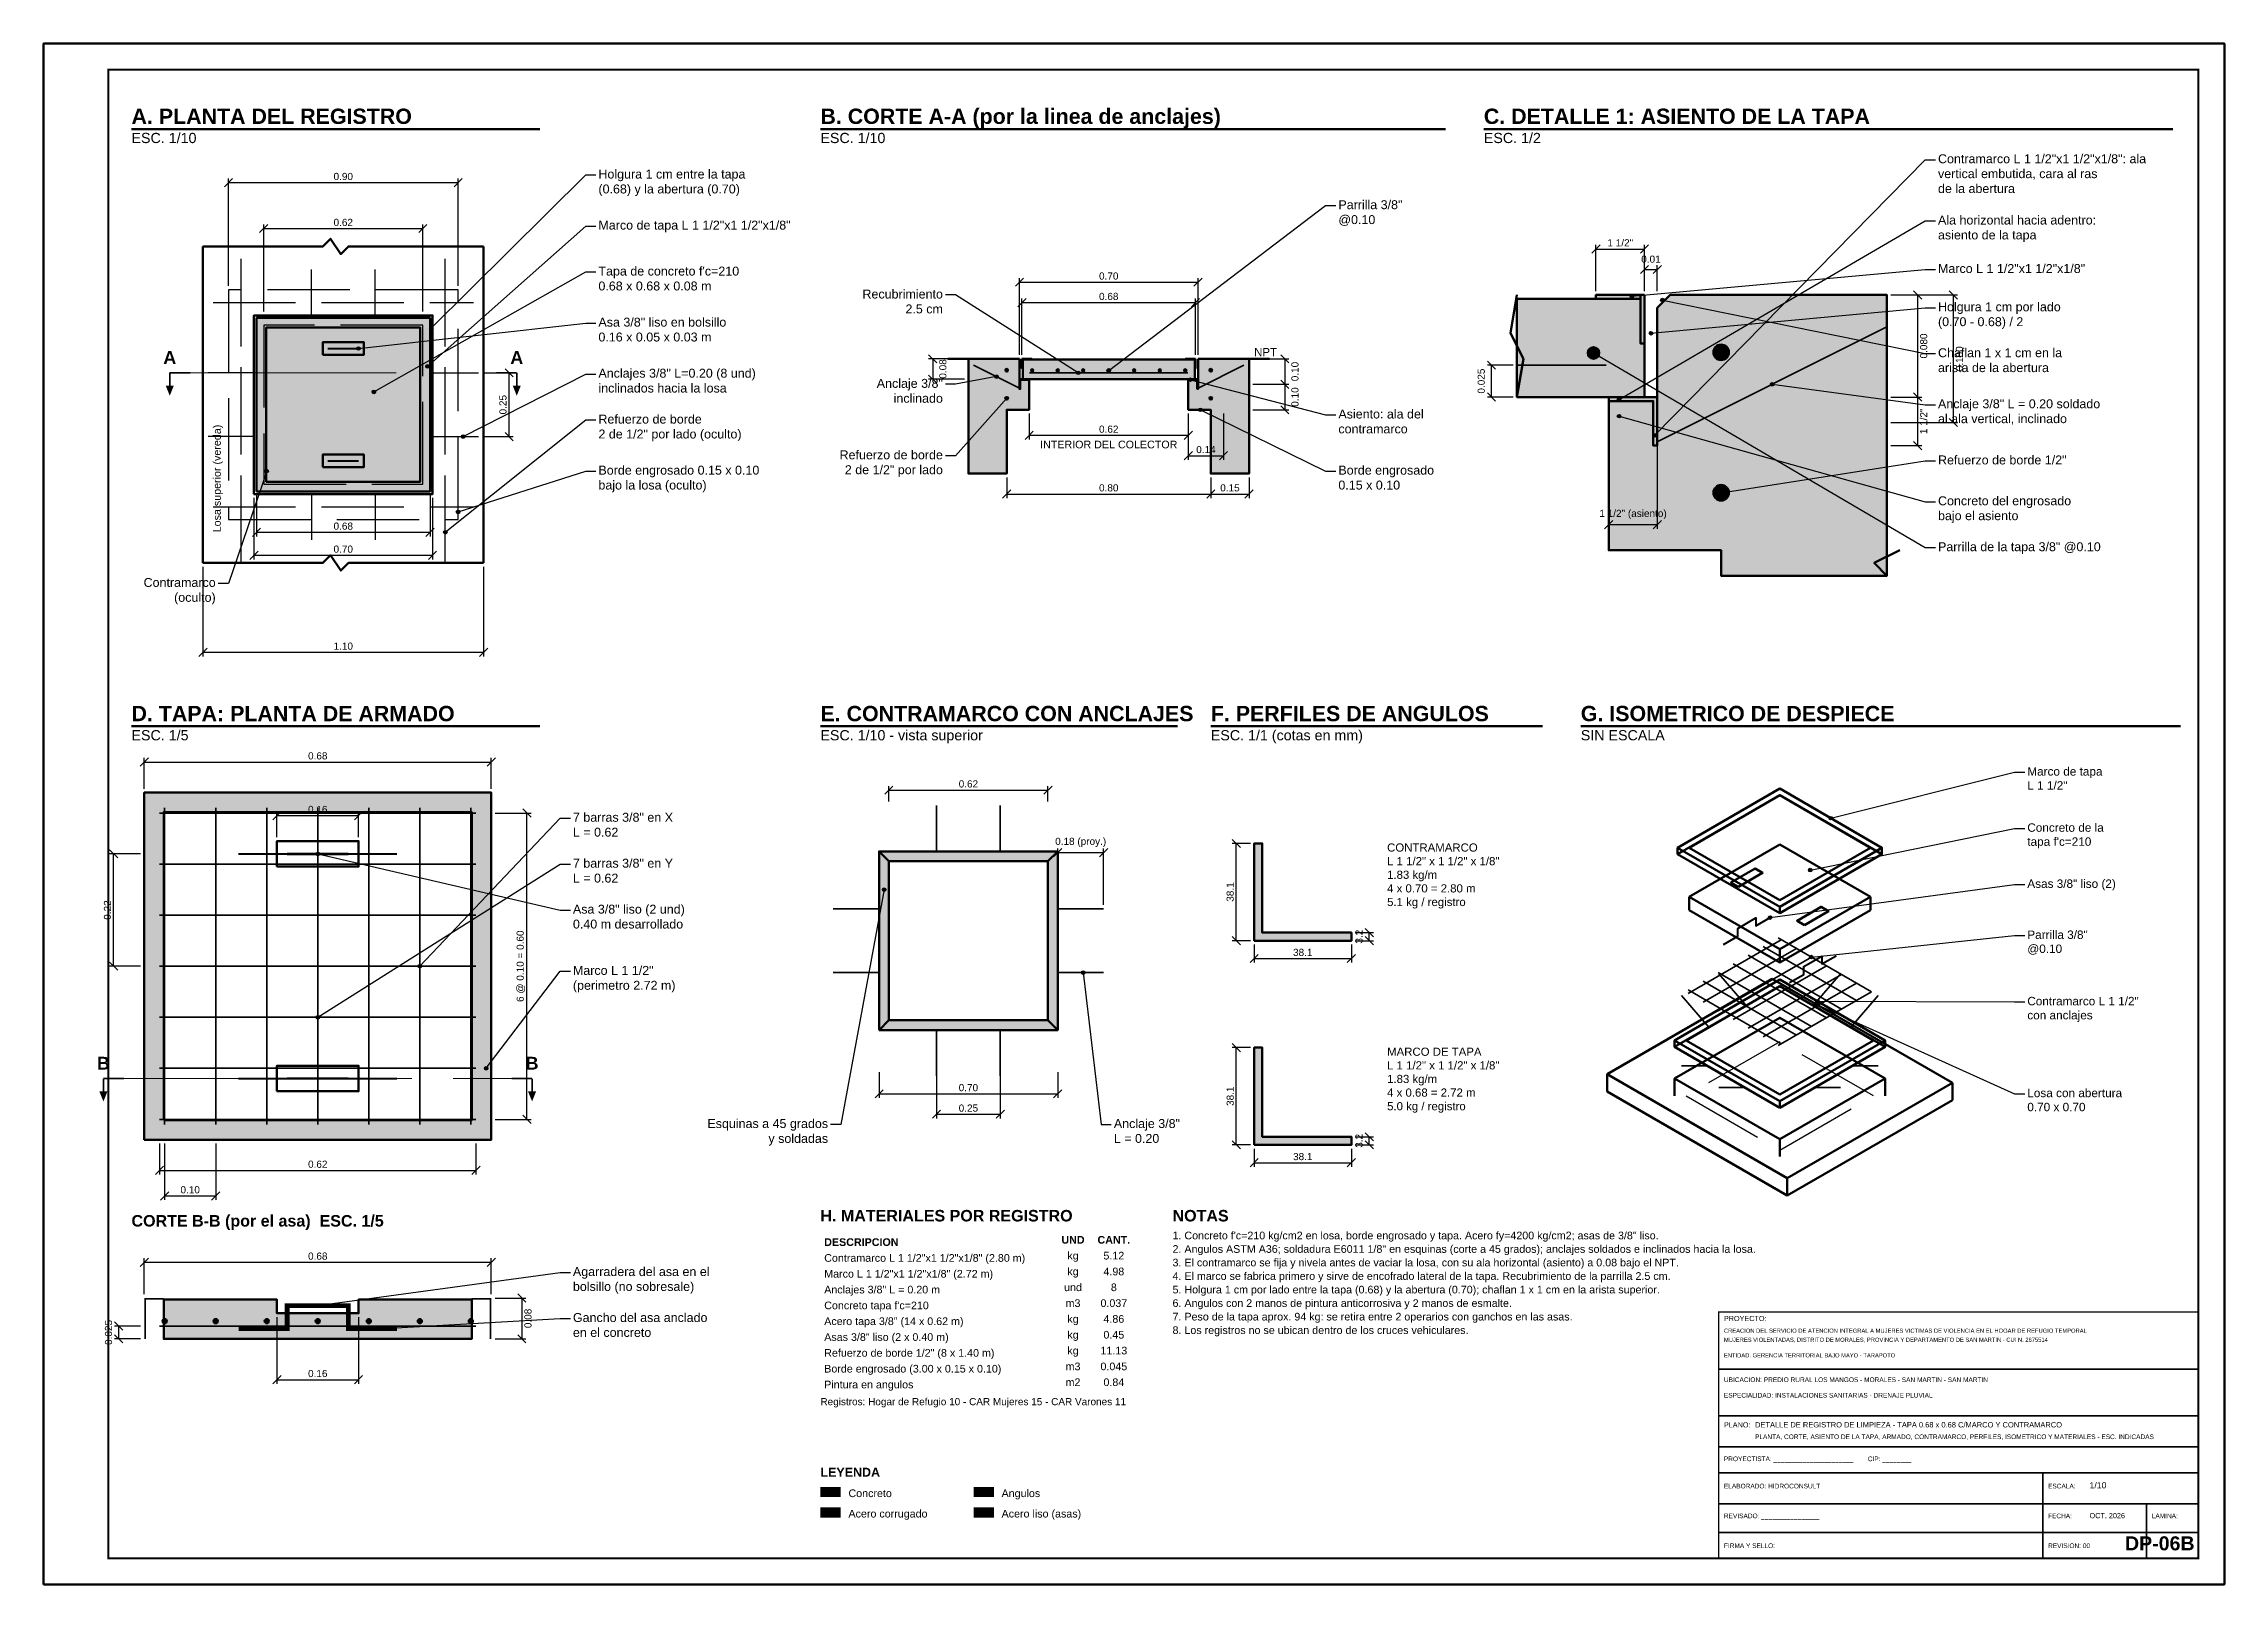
# Model space of a CAD drawing. Header units: metres. Extents: x 349021 to 349543, y 9281040 to 9281959.
# Drawn here: x 349195.98 to 349204.39, y 9281639.79 to 9281645.73 of the extents above; entities that cross this region are included whole.
import ezdxf
from ezdxf.enums import TextEntityAlignment as Align

# ---------------------------------------------------------------- set-up
doc = ezdxf.new("R2010")
doc.units = ezdxf.units.M
doc.header["$LTSCALE"] = 0.25
doc.linetypes.add('CENTER', pattern=[5.08, 3.175, -0.635, 0.635, -0.635])
doc.linetypes.add('DASHED', pattern=[1.524, 1.27, -0.254])
for name, color, linetype, lineweight in [('ACERO', 1, 'CONTINUOUS', 35), ('ACERO_LISO', 30, 'Continuous', 40), ('ACERO_OCULTO', 1, 'DASHED', 25), ('ANGULOS', 5, 'Continuous', 50), ('ANGULOS_OCULTO', 5, 'DASHED', 25), ('CONCRETO', 250, 'CONTINUOUS', 50), ('CONCRETO_ACHURADO', 253, 'Continuous', 13), ('CORTE', 1, 'Continuous', 35), ('COTAS', 94, 'CONTINUOUS', 18), ('EJES', 1, 'CENTER', 18), ('MARCO', 7, 'CONTINUOUS', 50), ('NOTAS_LLAMADA', 30, 'Continuous', 25), ('OCULTO', 8, 'DASHED', 25), ('ROTULO', 7, 'CONTINUOUS', 35), ('TEXTO', 7, 'Continuous', 25), ('TITULOS', 160, 'CONTINUOUS', 35)]:
    doc.layers.add(name, color=color, linetype=linetype, lineweight=lineweight)
doc.layers.add('ROTULO-TEXTO', color=7, linetype='CONTINUOUS')
doc.styles.add('ARIAL', font='arial.ttf')
doc.styles.add('ARIALB', font='arialbd.ttf')
doc.styles.get("Standard").update_dxf_attribs({"font": 'arial.ttf'})
doc.styles.add('TITULOS', font='arialbd.ttf')

msp = doc.modelspace()

# ---------------------------------------------------------------- texts
at = {"layer": 'CORTE', "style": 'ARIALB'}
for s, p in [('A', (349196.4665, 9281644.4807)), ('A', (349197.8047, 9281644.4807)), ('B', (349196.2106, 9281641.7599)), ('B', (349197.8638, 9281641.7599))]:
    msp.add_text(s, height=0.0492, dxfattribs=at).set_placement(p, align=Align.BOTTOM_CENTER)
at = {"layer": 'COTAS', "color": 7, "attachment_point": 5, "style": 'ARIAL'}
for s, insert, char_height in [('0.90', (349197.1356, 9281645.2177), 0.02755), ('0.62', (349197.1356, 9281645.0406), 0.02755), ('1 1/2"', (349202.0603, 9281644.9619), 0.02755), ('0.01', (349202.1786, 9281644.8989), 0.02755), ('0.70', (349200.0876, 9281644.8339), 0.02755), ('0.68', (349200.0876, 9281644.7552), 0.02755), ('0.62', (349200.0876, 9281644.2435), 0.02755), ('0.14', (349200.4625, 9281644.1648), 0.02755), ('0.80', (349200.0876, 9281644.0172), 0.02755), ('0.15', (349200.555, 9281644.0172), 0.02755), ('0.68', (349197.1356, 9281643.8696), 0.02755), ('1 1/2" (asiento)', (349202.1095, 9281643.9149), 0.027552), ('0.70', (349197.1356, 9281643.7811), 0.02755), ('1.10', (349197.1356, 9281643.4071), 0.02755), ('0.68', (349197.0372, 9281642.984), 0.02755), ('0.62', (349199.5464, 9281642.8758), 0.02755), ('0.16', (349197.0372, 9281642.7774), 0.02755), ('0.18 (proy.)', (349199.9794, 9281642.6504), 0.027552), ('38.1', (349200.8359, 9281642.2263), 0.02755), ('0.70', (349199.5464, 9281641.7048), 0.02755), ('0.25', (349199.5464, 9281641.6261), 0.02755), ('0.62', (349197.0372, 9281641.4096), 0.02755), ('38.1', (349200.8359, 9281641.4391), 0.02755), ('0.10', (349196.5452, 9281641.3112), 0.02755), ('0.68', (349197.0372, 9281641.0554), 0.02755), ('0.16', (349197.0372, 9281640.6027), 0.02755)]:
    msp.add_mtext(s, dxfattribs=dict(at, insert=insert, char_height=char_height))
at = {"layer": 'COTAS', "color": 7, "attachment_point": 5, "rotation": 90, "style": 'ARIAL'}
for s, insert, char_height in [('0.080', (349203.2305, 9281644.5643), 0.02755), ('0.100', (349203.3683, 9281644.5151), 0.02755), ('0.08', (349199.448, 9281644.4758), 0.02755), ('0.10', (349200.8059, 9281644.4659), 0.02755), ('0.025', (349201.5242, 9281644.429), 0.02755), ('0.25', (349197.7516, 9281644.338), 0.02755), ('0.10', (349200.8059, 9281644.3675), 0.02755), ('1 1/2"', (349203.2305, 9281644.2738), 0.02755), ('0.22', (349196.2264, 9281642.3897), 0.02755), ('38.1', (349200.556, 9281642.4591), 0.02755), ('6 @ 0.10 = 0.60', (349197.8205, 9281642.1732), 0.027552), ('3.2', (349201.0529, 9281642.2872), 0.02755), ('38.1', (349200.556, 9281641.6719), 0.02755), ('3.2', (349201.0529, 9281641.5), 0.02755), ('0.08', (349197.848, 9281640.8153), 0.02755), ('0.025', (349196.2303, 9281640.7612), 0.02755)]:
    msp.add_mtext(s, dxfattribs=dict(at, insert=insert, char_height=char_height))
at = {"layer": 'ROTULO-TEXTO'}
for s, height, p in [('CREACION DEL SERVICIO DE ATENCION INTEGRAL A MUJERES VICTIMAS DE VIOLENCIA EN EL HOGAR DE REFUGIO TEMPORAL', 0.016, (349202.46, 9281640.76)), ('PROYECTO:', 0.02, (349202.46, 9281640.805)), ('MUJERES VIOLENTADAS, DISTRITO DE MORALES, PROVINCIA Y DEPARTAMENTO DE SAN MARTIN - CUI N. 2675514', 0.016, (349202.46, 9281640.725)), ('ENTIDAD: GERENCIA TERRITORIAL BAJO MAYO - TARAPOTO', 0.016, (349202.46, 9281640.665)), ('UBICACION: PREDIO RURAL LOS MANGOS - MORALES - SAN MARTIN - SAN MARTIN', 0.018, (349202.46, 9281640.57)), ('ESPECIALIDAD: INSTALACIONES SANITARIAS - DRENAJE PLUVIAL', 0.018, (349202.46, 9281640.51)), ('PLANO:', 0.02, (349202.46, 9281640.395)), ('DETALLE DE REGISTRO DE LIMPIEZA - TAPA 0.68 x 0.68 C/MARCO Y CONTRAMARCO', 0.020667, (349202.58, 9281640.395)), ('PLANTA, CORTE, ASIENTO DE LA TAPA, ARMADO, CONTRAMARCO, PERFILES, ISOMETRICO Y MATERIALES - ESC. INDICADAS', 0.018, (349202.58, 9281640.35)), ('PROYECTISTA: ______________________        CIP: ________', 0.018, (349202.46, 9281640.265)), ('ELABORADO: HIDROCONSULT', 0.018, (349202.46, 9281640.16)), ('ESCALA:', 0.018, (349203.71, 9281640.16)), ('1/10', 0.024, (349203.87, 9281640.16)), ('REVISADO: ________________', 0.018, (349202.46, 9281640.045)), ('FECHA:', 0.018, (349203.71, 9281640.045)), ('OCT. 2026', 0.02, (349203.87, 9281640.045)), ('LAMINA:', 0.018, (349204.11, 9281640.045)), ('FIRMA Y SELLO:', 0.018, (349202.46, 9281639.93)), ('REVISION: 00', 0.018, (349203.71, 9281639.93))]:
    msp.add_text(s, height=height, dxfattribs=at).set_placement(p)
at = {"layer": 'TEXTO'}
for s, height, style, p in [('NPT', 0.03149, 'ARIAL', (349200.6485, 9281644.525)), ('DESCRIPCION', 0.02952, 'ARIALB', (349198.9904, 9281641.0947)), ('2. Angulos ASTM A36; soldadura E6011 1/8" en esquinas (corte a 45 grados); anclajes soldados e inclinados hacia la losa.', 0.02952, 'ARIAL', (349200.3336, 9281641.0682)), ('1. Concreto f\'c=210 kg/cm2 en losa, borde engrosado y tapa. Acero fy=4200 kg/cm2; asas de 3/8" liso.', 0.02952, 'ARIAL', (349200.3336, 9281641.1203)), ('Contramarco L 1 1/2"x1 1/2"x1/8" (2.80 m)', 0.02952, 'ARIAL', (349198.9904, 9281641.0337)), ('Marco L 1 1/2"x1 1/2"x1/8" (2.72 m)', 0.02952, 'ARIAL', (349198.9904, 9281640.9727)), ('4. El marco se fabrica primero y sirve de encofrado lateral de la tapa. Recubrimiento de la parrilla 2.5 cm.', 0.02952, 'ARIAL', (349200.3336, 9281640.9639)), ('3. El contramarco se fija y nivela antes de vaciar la losa, con su ala horizontal (asiento) a 0.08 bajo el NPT.', 0.02952, 'ARIAL', (349200.3336, 9281641.016)), ('Anclajes 3/8" L = 0.20 m', 0.02952, 'ARIAL', (349198.9904, 9281640.9117)), ('5. Holgura 1 cm por lado entre la tapa (0.68) y la abertura (0.70); chaflan 1 x 1 cm en la arista superior.', 0.02952, 'ARIAL', (349200.3336, 9281640.9117)), ("Concreto tapa f'c=210", 0.02952, 'ARIAL', (349198.9904, 9281640.8507)), ('6. Angulos con 2 manos de pintura anticorrosiva y 2 manos de esmalte.', 0.02952, 'ARIAL', (349200.3336, 9281640.8596)), ('7. Peso de la tapa aprox. 94 kg: se retira entre 2 operarios con ganchos en las asas.', 0.02952, 'ARIAL', (349200.3336, 9281640.8074)), ('Acero tapa 3/8" (14 x 0.62 m)', 0.02952, 'ARIAL', (349198.9904, 9281640.7897)), ('Asas 3/8" liso (2 x 0.40 m)', 0.02952, 'ARIAL', (349198.9904, 9281640.7287)), ('8. Los registros no se ubican dentro de los cruces vehiculares.', 0.02952, 'ARIAL', (349200.3336, 9281640.7553)), ('Refuerzo de borde 1/2" (8 x 1.40 m)', 0.02952, 'ARIAL', (349198.9904, 9281640.6677)), ('Borde engrosado (3.00 x 0.15 x 0.10)', 0.02952, 'ARIAL', (349198.9904, 9281640.6067)), ('Pintura en angulos', 0.02952, 'ARIAL', (349198.9904, 9281640.5457)), ('Registros: Hogar de Refugio 10 - CAR Mujeres 15 - CAR Varones 11', 0.027552, 'ARIAL', (349198.9757, 9281640.4807)), ('Concreto', 0.02952, 'ARIAL', (349199.0839, 9281640.1265)), ('Angulos', 0.02952, 'ARIAL', (349199.6743, 9281640.1265)), ('Acero corrugado', 0.02952, 'ARIAL', (349199.0839, 9281640.0478)), ('Acero liso (asas)', 0.02952, 'ARIAL', (349199.6743, 9281640.0478))]:
    msp.add_text(s, height=height, dxfattribs=dict(at, style=style)).set_placement(p)
at = {"layer": 'TEXTO', "style": 'ARIAL'}
msp.add_text('Losa superior (vereda)', height=0.02952, rotation=90, dxfattribs=at).set_placement((349196.6633, 9281643.846))
at = {"layer": 'TEXTO'}
for s, height, style, p in [('INTERIOR DEL COLECTOR', 0.02952, 'ARIAL', (349200.0876, 9281644.1609)), ('UND', 0.02952, 'ARIALB', (349199.9498, 9281641.0947)), ('CANT.', 0.02952, 'ARIALB', (349200.1073, 9281641.0947)), ('kg', 0.02952, 'ARIAL', (349199.9498, 9281641.0337)), ('kg', 0.02952, 'ARIAL', (349199.9498, 9281640.9727)), ('4.98', 0.02952, 'ARIAL', (349200.1073, 9281640.9727)), ('5.12', 0.02952, 'ARIAL', (349200.1073, 9281641.0337)), ('und', 0.02952, 'ARIAL', (349199.9498, 9281640.9117)), ('8', 0.0295, 'ARIAL', (349200.1073, 9281640.9117)), ('m3', 0.02952, 'ARIAL', (349199.9498, 9281640.8507)), ('kg', 0.02952, 'ARIAL', (349199.9498, 9281640.7897)), ('0.037', 0.02952, 'ARIAL', (349200.1073, 9281640.8507)), ('4.86', 0.02952, 'ARIAL', (349200.1073, 9281640.7897)), ('kg', 0.02952, 'ARIAL', (349199.9498, 9281640.7287)), ('0.45', 0.02952, 'ARIAL', (349200.1073, 9281640.7287)), ('kg', 0.02952, 'ARIAL', (349199.9498, 9281640.6677)), ('11.13', 0.02952, 'ARIAL', (349200.1073, 9281640.6677)), ('m3', 0.02952, 'ARIAL', (349199.9498, 9281640.6067)), ('m2', 0.02952, 'ARIAL', (349199.9498, 9281640.5457)), ('0.045', 0.02952, 'ARIAL', (349200.1073, 9281640.6067)), ('0.84', 0.02952, 'ARIAL', (349200.1073, 9281640.5457))]:
    msp.add_text(s, height=height, dxfattribs=dict(at, style=style)).set_placement(p, align=Align.BOTTOM_CENTER)
at = {"layer": 'TEXTO', "style": 'ARIAL'}
for s, insert, char_height, width, attachment_point in [('Contramarco L 1 1/2"x1 1/2"x1/8": ala\\Pvertical embutida, cara al ras\\Pde la abertura', (349203.2856, 9281645.3033), 0.03444, 0.9348, 1), ('Holgura 1 cm entre la tapa\\P(0.68) y la abertura (0.70)', (349198.1196, 9281645.2443), 0.03444, 0.80688, 1), ('Parrilla 3/8"\\P@0.10', (349200.9732, 9281645.1262), 0.03444, 0.5412, 1), ('Marco de tapa L 1 1/2"x1 1/2"x1/8"', (349198.1196, 9281645.0475), 0.03444, 0.80688, 1), ('Ala horizontal hacia adentro:\\Pasiento de la tapa', (349203.2856, 9281645.0671), 0.03444, 0.9348, 1), ("Tapa de concreto f'c=210\\P0.68 x 0.68 x 0.08 m", (349198.1196, 9281644.8703), 0.03444, 0.80688, 1), ('Marco L 1 1/2"x1 1/2"x1/8"', (349203.2856, 9281644.8802), 0.03444, 0.9348, 1), ('Recubrimiento\\P2.5 cm', (349199.448, 9281644.7818), 0.03444, 0.4428, 3), ('Holgura 1 cm por lado\\P(0.70 - 0.68) / 2', (349203.2856, 9281644.7326), 0.03444, 0.9348, 1), ('Asa 3/8" liso en bolsillo\\P0.16 x 0.05 x 0.03 m', (349198.1196, 9281644.6735), 0.03444, 0.80688, 1), ('Chaflan 1 x 1 cm en la\\Parista de la abertura', (349203.2856, 9281644.5555), 0.03444, 0.9348, 1), ('Anclajes 3/8" L=0.20 (8 und)\\Pinclinados hacia la losa', (349198.1196, 9281644.4767), 0.03444, 0.80688, 1), ('Anclaje 3/8"\\Pinclinado', (349199.448, 9281644.4374), 0.03444, 0.4428, 3), ('Anclaje 3/8" L = 0.20 soldado\\Pal ala vertical, inclinado', (349203.2856, 9281644.3587), 0.03444, 0.9348, 1), ('Refuerzo de borde\\P2 de 1/2" por lado (oculto)', (349198.1196, 9281644.2996), 0.03444, 0.80688, 1), ('Asiento: ala del\\Pcontramarco', (349200.9732, 9281644.3193), 0.03444, 0.5412, 1), ('Refuerzo de borde\\P2 de 1/2" por lado', (349199.448, 9281644.1619), 0.03444, 0.4428, 3), ('Refuerzo de borde 1/2"', (349203.2856, 9281644.1422), 0.03444, 0.9348, 1), ('Borde engrosado 0.15 x 0.10\\Pbajo la losa (oculto)', (349198.1196, 9281644.1028), 0.03444, 0.80688, 1), ('Borde engrosado\\P0.15 x 0.10', (349200.9732, 9281644.1028), 0.03444, 0.5412, 1), ('Concreto del engrosado\\Pbajo el asiento', (349203.2856, 9281643.9847), 0.03444, 0.9348, 1), ('Parrilla de la tapa 3/8" @0.10', (349203.2856, 9281643.8076), 0.03444, 0.9348, 1), ('Contramarco\\P(oculto)', (349196.6436, 9281643.6699), 0.03444, 0.2952, 3), ('Marco de tapa\\PL 1 1/2"', (349203.63, 9281642.9405), 0.032472, 0.64944, 1), ('7 barras 3/8" en X\\PL = 0.62', (349198.0212, 9281642.7646), 0.03444, 0.8364, 1), ("Concreto de la\\Ptapa f'c=210", (349203.63, 9281642.724), 0.032472, 0.64944, 1), ('CONTRAMARCO\\PL 1 1/2" x 1 1/2" x 1/8"\\P1.83 kg/m\\P4 x 0.70 = 2.80 m\\P5.1 kg / registro', (349201.1611, 9281642.6465), 0.031488, 0.5904, 1), ('7 barras 3/8" en Y\\PL = 0.62', (349198.0212, 9281642.5875), 0.03444, 0.8364, 1), ('Asas 3/8" liso (2)', (349203.63, 9281642.5076), 0.032472, 0.64944, 1), ('Asa 3/8" liso (2 und)\\P0.40 m desarrollado', (349198.0212, 9281642.4103), 0.03444, 0.8364, 1), ('Parrilla 3/8"\\P@0.10', (349203.63, 9281642.3108), 0.032472, 0.64944, 1), ('Marco L 1 1/2"\\P(perimetro 2.72 m)', (349198.0212, 9281642.1742), 0.03444, 0.8364, 1), ('Contramarco L 1 1/2"\\Pcon anclajes', (349203.63, 9281642.0549), 0.032472, 0.64944, 1), ('MARCO DE TAPA\\PL 1 1/2" x 1 1/2" x 1/8"\\P1.83 kg/m\\P4 x 0.68 = 2.72 m\\P5.0 kg / registro', (349201.1611, 9281641.8593), 0.031488, 0.5904, 1), ('Losa con abertura\\P0.70 x 0.70', (349203.63, 9281641.7007), 0.032472, 0.64944, 1), ('Esquinas a 45 grados\\Py soldadas', (349199.0052, 9281641.5838), 0.03444, 0.5412, 3), ('Anclaje 3/8"\\PL = 0.20', (349200.1073, 9281641.5838), 0.03444, 0.3936, 1), ('Agarradera del asa en el\\Pbolsillo (no sobresale)', (349198.0212, 9281641.0131), 0.03444, 0.8364, 1), ('Gancho del asa anclado\\Pen el concreto', (349198.0212, 9281640.8359), 0.03444, 0.8364, 1)]:
    msp.add_mtext(s, dxfattribs=dict(at, insert=insert, char_height=char_height, width=width, attachment_point=attachment_point))
at = {"layer": 'TITULOS'}
for s, height, style, p in [('A. PLANTA DEL REGISTRO', 0.05904, 'ARIALB', (349196.3189, 9281645.4204)), ('B. CORTE A-A (por la linea de anclajes)', 0.05904, 'ARIALB', (349198.9757, 9281645.4204)), ('C. DETALLE 1: ASIENTO DE LA TAPA', 0.05904, 'ARIALB', (349201.5341, 9281645.4204)), ('ESC. 1/10', 0.03936, 'ARIAL', (349196.3189, 9281645.3466)), ('ESC. 1/10', 0.03936, 'ARIAL', (349198.9757, 9281645.3466)), ('ESC. 1/2', 0.03936, 'ARIAL', (349201.5341, 9281645.3466)), ('D. TAPA: PLANTA DE ARMADO', 0.05904, 'ARIALB', (349196.3189, 9281643.1178)), ('E. CONTRAMARCO CON ANCLAJES', 0.05904, 'ARIALB', (349198.9757, 9281643.1178)), ('F. PERFILES DE ANGULOS', 0.05904, 'ARIALB', (349200.4812, 9281643.1178)), ('G. ISOMETRICO DE DESPIECE', 0.05904, 'ARIALB', (349201.908, 9281643.1178)), ('ESC. 1/5', 0.03936, 'ARIAL', (349196.3189, 9281643.044)), ('ESC. 1/10 - vista superior', 0.03936, 'ARIAL', (349198.9757, 9281643.044)), ('ESC. 1/1 (cotas en mm)', 0.03936, 'ARIAL', (349200.4812, 9281643.044)), ('SIN ESCALA', 0.03936, 'ARIAL', (349201.908, 9281643.044)), ('CORTE B-B (por el asa)  ESC. 1/5', 0.04428, 'ARIALB', (349196.3189, 9281641.1695)), ('H. MATERIALES POR REGISTRO', 0.04428, 'ARIALB', (349198.9757, 9281641.1892)), ('NOTAS', 0.04428, 'ARIALB', (349200.3336, 9281641.1892)), ('LEYENDA', 0.03444, 'ARIALB', (349198.9757, 9281640.2052))]:
    msp.add_text(s, height=height, dxfattribs=dict(at, style=style)).set_placement(p)
at = {"layer": 'TITULOS', "style": 'TITULOS'}
msp.add_text('DP-06B', height=0.054, dxfattribs=at).set_placement((349204.275, 9281639.905), align=Align.BOTTOM_RIGHT)

# ---------------------------------------------------------------- blocks, each defined once
blk = doc.blocks.new('_OBLIQUE0')
at = {"color": 0, "linetype": 'BYBLOCK'}
blk.add_line((-0.5, -0.5), (0.5, 0.5), dxfattribs=at)

# ---------------------------------------------------------------- hatches: boundary and pattern name
at = {"layer": 'ACERO'}
h = msp.add_hatch(color=1, dxfattribs=at)
edge = h.paths.add_edge_path()
edge.add_arc((349201.9572, 9281644.5373), 0.0234, 0, 360)
h = msp.add_hatch(color=1, dxfattribs=at)
edge = h.paths.add_edge_path()
edge.add_arc((349202.4492, 9281644.5397), 0.0312, 0, 360)
h = msp.add_hatch(color=1, dxfattribs=at)
edge = h.paths.add_edge_path()
edge.add_arc((349199.694, 9281644.4708), 0.00625, 0, 360)
h = msp.add_hatch(color=1, dxfattribs=at)
edge = h.paths.add_edge_path()
edge.add_arc((349199.7924, 9281644.4703), 0.00541, 0, 360)
h = msp.add_hatch(color=1, dxfattribs=at)
edge = h.paths.add_edge_path()
edge.add_arc((349199.8908, 9281644.4703), 0.00541, 0, 360)
h = msp.add_hatch(color=1, dxfattribs=at)
edge = h.paths.add_edge_path()
edge.add_arc((349199.9892, 9281644.4703), 0.00541, 0, 360)
h = msp.add_hatch(color=1, dxfattribs=at)
edge = h.paths.add_edge_path()
edge.add_arc((349200.0876, 9281644.4703), 0.00541, 0, 360)
h = msp.add_hatch(color=1, dxfattribs=at)
edge = h.paths.add_edge_path()
edge.add_arc((349200.186, 9281644.4703), 0.00541, 0, 360)
h = msp.add_hatch(color=1, dxfattribs=at)
edge = h.paths.add_edge_path()
edge.add_arc((349200.2844, 9281644.4703), 0.00541, 0, 360)
h = msp.add_hatch(color=1, dxfattribs=at)
edge = h.paths.add_edge_path()
edge.add_arc((349200.3828, 9281644.4703), 0.00541, 0, 360)
h = msp.add_hatch(color=1, dxfattribs=at)
edge = h.paths.add_edge_path()
edge.add_arc((349200.4812, 9281644.4708), 0.00625, 0, 360)
h = msp.add_hatch(color=1, dxfattribs=at)
edge = h.paths.add_edge_path()
edge.add_arc((349199.694, 9281644.3626), 0.00625, 0, 360)
h = msp.add_hatch(color=1, dxfattribs=at)
edge = h.paths.add_edge_path()
edge.add_arc((349200.4812, 9281644.3626), 0.00625, 0, 360)
h = msp.add_hatch(color=1, dxfattribs=at)
edge = h.paths.add_edge_path()
edge.add_arc((349202.4492, 9281643.9985), 0.0312, 0, 360)
h = msp.add_hatch(color=1, dxfattribs=at)
edge = h.paths.add_edge_path()
edge.add_arc((349196.4468, 9281640.8045), 0.00937, 0, 360)
h = msp.add_hatch(color=1, dxfattribs=at)
edge = h.paths.add_edge_path()
edge.add_arc((349196.6436, 9281640.8045), 0.00937, 0, 360)
h = msp.add_hatch(color=1, dxfattribs=at)
edge = h.paths.add_edge_path()
edge.add_arc((349196.8404, 9281640.8045), 0.00937, 0, 360)
h = msp.add_hatch(color=1, dxfattribs=at)
edge = h.paths.add_edge_path()
edge.add_arc((349197.0372, 9281640.8045), 0.00937, 0, 360)
h = msp.add_hatch(color=1, dxfattribs=at)
edge = h.paths.add_edge_path()
edge.add_arc((349197.234, 9281640.8045), 0.00937, 0, 360)
h = msp.add_hatch(color=1, dxfattribs=at)
edge = h.paths.add_edge_path()
edge.add_arc((349197.4308, 9281640.8045), 0.00937, 0, 360)
h = msp.add_hatch(color=1, dxfattribs=at)
edge = h.paths.add_edge_path()
edge.add_arc((349197.6276, 9281640.8045), 0.00937, 0, 360)
at = {"layer": 'ANGULOS'}
for color, points in [(140, [(349202.154, 9281644.7611), (349201.9665, 9281644.7611), (349201.9665, 9281644.7455), (349202.1384, 9281644.7455), (349202.1384, 9281644.5737), (349202.154, 9281644.5737)]), (140, [(349199.753, 9281644.5151), (349199.7905, 9281644.5151), (349199.7905, 9281644.512), (349199.7562, 9281644.512), (349199.7562, 9281644.4776), (349199.753, 9281644.4776)]), (140, [(349200.4222, 9281644.5151), (349200.3847, 9281644.5151), (349200.3847, 9281644.512), (349200.419, 9281644.512), (349200.419, 9281644.4776), (349200.4222, 9281644.4776)]), (5, [(349199.7432, 9281644.4364), (349199.7807, 9281644.4364), (349199.7807, 9281644.4333), (349199.7463, 9281644.4333), (349199.7463, 9281644.3989), (349199.7432, 9281644.3989)]), (5, [(349200.432, 9281644.4364), (349200.3945, 9281644.4364), (349200.3945, 9281644.4333), (349200.4289, 9281644.4333), (349200.4289, 9281644.3989), (349200.432, 9281644.3989)]), (5, [(349202.2032, 9281644.3675), (349202.0157, 9281644.3675), (349202.0157, 9281644.3519), (349202.1876, 9281644.3519), (349202.1876, 9281644.1801), (349202.2032, 9281644.1801)]), (5, [(349200.6485, 9281642.2716), (349201.0234, 9281642.2716), (349201.0234, 9281642.3028), (349200.6797, 9281642.3028), (349200.6797, 9281642.6465), (349200.6485, 9281642.6465)]), (5, [(349200.6485, 9281641.4844), (349201.0234, 9281641.4844), (349201.0234, 9281641.5156), (349200.6797, 9281641.5156), (349200.6797, 9281641.8593), (349200.6485, 9281641.8593)]), (140, [(349196.3681, 9281640.894), (349196.4431, 9281640.894), (349196.4431, 9281640.8878), (349196.3743, 9281640.8878), (349196.3743, 9281640.819), (349196.3681, 9281640.819)]), (140, [(349197.7063, 9281640.894), (349197.6313, 9281640.894), (349197.6313, 9281640.8878), (349197.7001, 9281640.8878), (349197.7001, 9281640.819), (349197.7063, 9281640.819)])]:
    msp.add_hatch(color=color, dxfattribs=at).paths.add_polyline_path(points)
h = msp.add_hatch(color=140, dxfattribs=at)
h.paths.add_polyline_path([(349196.801, 9281644.0034), (349197.4702, 9281644.0034), (349197.4702, 9281644.6726), (349196.801, 9281644.6726)])
h.paths.add_polyline_path([(349196.8385, 9281644.0409), (349197.4327, 9281644.0409), (349197.4327, 9281644.6351), (349196.8385, 9281644.6351)], flags=16)
h = msp.add_hatch(color=140, dxfattribs=at)
h.paths.add_polyline_path([(349196.3681, 9281641.5041), (349197.7063, 9281641.5041), (349197.7063, 9281642.8423), (349196.3681, 9281642.8423)])
h.paths.add_polyline_path([(349196.4431, 9281641.5791), (349197.6313, 9281641.5791), (349197.6313, 9281642.7673), (349196.4431, 9281642.7673)], flags=16)
h = msp.add_hatch(color=5, dxfattribs=at)
h.paths.add_polyline_path([(349199.202, 9281641.9272), (349199.8908, 9281641.9272), (349199.8908, 9281642.616), (349199.202, 9281642.616)])
h.paths.add_polyline_path([(349199.2395, 9281641.9647), (349199.8533, 9281641.9647), (349199.8533, 9281642.5785), (349199.2395, 9281642.5785)], flags=16)
at = {"layer": 'CONCRETO_ACHURADO'}
for points in [[(349201.662, 9281644.7455), (349201.9665, 9281644.7455), (349201.9665, 9281644.7611), (349202.1384, 9281644.7611), (349202.1384, 9281644.5737), (349202.154, 9281644.5737), (349202.154, 9281644.3675), (349201.662, 9281644.3675)], [(349202.2032, 9281644.7119), (349202.2524, 9281644.7611), (349203.0888, 9281644.7611), (349203.0888, 9281643.6787), (349202.4492, 9281643.6787), (349202.4492, 9281643.7771), (349202.0157, 9281643.7771), (349202.0157, 9281644.3519), (349202.1876, 9281644.3519), (349202.1876, 9281644.1801), (349202.2032, 9281644.1801)], [(349196.8385, 9281644.0409), (349197.4327, 9281644.0409), (349197.4327, 9281644.6351), (349196.8385, 9281644.6351)], [(349199.7432, 9281644.5151), (349199.5464, 9281644.5151), (349199.5464, 9281644.0723), (349199.694, 9281644.0723), (349199.694, 9281644.3183), (349199.7807, 9281644.3183), (349199.7807, 9281644.4333), (349199.7463, 9281644.4333), (349199.7463, 9281644.3989), (349199.7432, 9281644.3989)], [(349199.7562, 9281644.512), (349200.419, 9281644.512), (349200.419, 9281644.4364), (349199.7562, 9281644.4364)], [(349200.432, 9281644.5151), (349200.6288, 9281644.5151), (349200.6288, 9281644.0723), (349200.4812, 9281644.0723), (349200.4812, 9281644.3183), (349200.3945, 9281644.3183), (349200.3945, 9281644.4333), (349200.4289, 9281644.4333), (349200.4289, 9281644.3989), (349200.432, 9281644.3989)], [(349196.4431, 9281640.8878), (349196.8798, 9281640.8878), (349196.8798, 9281640.835), (349197.1946, 9281640.835), (349197.1946, 9281640.8878), (349197.6313, 9281640.8878), (349197.6313, 9281640.7366), (349196.4431, 9281640.7366)], [(349196.3681, 9281640.819), (349196.3743, 9281640.819), (349196.3743, 9281640.7366), (349196.3681, 9281640.7366)], [(349197.7001, 9281640.819), (349197.7063, 9281640.819), (349197.7063, 9281640.7366), (349197.7001, 9281640.7366)]]:
    msp.add_hatch(color=254, dxfattribs=at).paths.add_polyline_path(points)
at = {"layer": 'NOTAS_LLAMADA'}
h = msp.add_hatch(color=30, dxfattribs=at)
edge = h.paths.add_edge_path()
edge.add_arc((349202.1048, 9281644.7562), 0.00689, 0, 360)
h = msp.add_hatch(color=30, dxfattribs=at)
edge = h.paths.add_edge_path()
edge.add_arc((349202.2229, 9281644.7414), 0.00689, 0, 360)
h = msp.add_hatch(color=30, dxfattribs=at)
edge = h.paths.add_edge_path()
edge.add_arc((349197.4751, 9281644.6332), 0.00689, 0, 360)
h = msp.add_hatch(color=30, dxfattribs=at)
edge = h.paths.add_edge_path()
edge.add_arc((349202.1786, 9281644.6135), 0.00689, 0, 360)
h = msp.add_hatch(color=30, dxfattribs=at)
edge = h.paths.add_edge_path()
edge.add_arc((349197.1946, 9281644.5545), 0.00689, 0, 360)
h = msp.add_hatch(color=30, dxfattribs=at)
edge = h.paths.add_edge_path()
edge.add_arc((349201.9572, 9281644.5373), 0.00689, 0, 360)
h = msp.add_hatch(color=30, dxfattribs=at)
edge = h.paths.add_edge_path()
edge.add_arc((349197.4603, 9281644.4856), 0.00689, 0, 360)
h = msp.add_hatch(color=30, dxfattribs=at)
edge = h.paths.add_edge_path()
edge.add_arc((349199.6546, 9281644.4462), 0.00689, 0, 360)
h = msp.add_hatch(color=30, dxfattribs=at)
edge = h.paths.add_edge_path()
edge.add_arc((349199.9695, 9281644.461), 0.00689, 0, 360)
h = msp.add_hatch(color=30, dxfattribs=at)
edge = h.paths.add_edge_path()
edge.add_arc((349200.0876, 9281644.4703), 0.00689, 0, 360)
h = msp.add_hatch(color=30, dxfattribs=at)
edge = h.paths.add_edge_path()
edge.add_arc((349197.2537, 9281644.3872), 0.00689, 0, 360)
h = msp.add_hatch(color=30, dxfattribs=at)
edge = h.paths.add_edge_path()
edge.add_arc((349199.694, 9281644.3626), 0.00689, 0, 360)
h = msp.add_hatch(color=30, dxfattribs=at)
edge = h.paths.add_edge_path()
edge.add_arc((349200.4025, 9281644.4344), 0.00689, 0, 360)
h = msp.add_hatch(color=30, dxfattribs=at)
edge = h.paths.add_edge_path()
edge.add_arc((349202.0556, 9281644.3577), 0.00689, 0, 360)
h = msp.add_hatch(color=30, dxfattribs=at)
edge = h.paths.add_edge_path()
edge.add_arc((349202.646, 9281644.4167), 0.00689, 0, 360)
h = msp.add_hatch(color=30, dxfattribs=at)
edge = h.paths.add_edge_path()
edge.add_arc((349200.4418, 9281644.3183), 0.00689, 0, 360)
h = msp.add_hatch(color=30, dxfattribs=at)
edge = h.paths.add_edge_path()
edge.add_arc((349202.0556, 9281644.2937), 0.00689, 0, 360)
h = msp.add_hatch(color=30, dxfattribs=at)
edge = h.paths.add_edge_path()
edge.add_arc((349197.5981, 9281644.215), 0.00689, 0, 360)
h = msp.add_hatch(color=30, dxfattribs=at)
edge = h.paths.add_edge_path()
edge.add_arc((349202.1934, 9281644.2199), 0.00689, 0, 360)
h = msp.add_hatch(color=30, dxfattribs=at)
edge = h.paths.add_edge_path()
edge.add_arc((349196.8404, 9281644.0822), 0.00689, 0, 360)
h = msp.add_hatch(color=30, dxfattribs=at)
edge = h.paths.add_edge_path()
edge.add_arc((349202.4492, 9281643.9985), 0.00689, 0, 360)
h = msp.add_hatch(color=30, dxfattribs=at)
edge = h.paths.add_edge_path()
edge.add_arc((349197.5784, 9281643.9247), 0.00689, 0, 360)
h = msp.add_hatch(color=30, dxfattribs=at)
edge = h.paths.add_edge_path()
edge.add_arc((349197.5292, 9281643.846), 0.00689, 0, 360)
h = msp.add_hatch(color=30, dxfattribs=at)
edge = h.paths.add_edge_path()
edge.add_arc((349202.8725, 9281642.7439), 0.00689, 0, 360)
h = msp.add_hatch(color=30, dxfattribs=at)
edge = h.paths.add_edge_path()
edge.add_arc((349197.0372, 9281642.6062), 0.00689, 0, 360)
h = msp.add_hatch(color=30, dxfattribs=at)
edge = h.paths.add_edge_path()
edge.add_arc((349202.7925, 9281642.5438), 0.00689, 0, 360)
h = msp.add_hatch(color=30, dxfattribs=at)
edge = h.paths.add_edge_path()
edge.add_arc((349199.2217, 9281642.4684), 0.00689, 0, 360)
h = msp.add_hatch(color=30, dxfattribs=at)
edge = h.paths.add_edge_path()
edge.add_arc((349202.6379, 9281642.3608), 0.00689, 0, 360)
h = msp.add_hatch(color=30, dxfattribs=at)
edge = h.paths.add_edge_path()
edge.add_arc((349197.4308, 9281642.1732), 0.00689, 0, 360)
h = msp.add_hatch(color=30, dxfattribs=at)
edge = h.paths.add_edge_path()
edge.add_arc((349202.7972, 9281642.2086), 0.00689, 0, 360)
h = msp.add_hatch(color=30, dxfattribs=at)
edge = h.paths.add_edge_path()
edge.add_arc((349199.9892, 9281642.1486), 0.00689, 0, 360)
h = msp.add_hatch(color=30, dxfattribs=at)
edge = h.paths.add_edge_path()
edge.add_arc((349202.8204, 9281642.038), 0.00689, 0, 360)
h = msp.add_hatch(color=30, dxfattribs=at)
edge = h.paths.add_edge_path()
edge.add_arc((349202.8204, 9281642.0246), 0.00689, 0, 360)
h = msp.add_hatch(color=30, dxfattribs=at)
edge = h.paths.add_edge_path()
edge.add_arc((349197.0372, 9281641.9764), 0.00689, 0, 360)
h = msp.add_hatch(color=30, dxfattribs=at)
edge = h.paths.add_edge_path()
edge.add_arc((349197.6866, 9281641.7796), 0.00689, 0, 360)
h = msp.add_hatch(color=30, dxfattribs=at)
edge = h.paths.add_edge_path()
edge.add_arc((349197.0372, 9281640.8645), 0.00689, 0, 360)
h = msp.add_hatch(color=30, dxfattribs=at)
edge = h.paths.add_edge_path()
edge.add_arc((349197.293, 9281640.7759), 0.00689, 0, 360)
at = {"layer": 'TEXTO'}
for color, points in [(253, [(349198.9757, 9281640.1265), (349199.0544, 9281640.1265), (349199.0544, 9281640.1658), (349198.9757, 9281640.1658)]), (5, [(349199.5661, 9281640.1265), (349199.6448, 9281640.1265), (349199.6448, 9281640.1658), (349199.5661, 9281640.1658)]), (1, [(349198.9757, 9281640.0478), (349199.0544, 9281640.0478), (349199.0544, 9281640.0871), (349198.9757, 9281640.0871)]), (30, [(349199.5661, 9281640.0478), (349199.6448, 9281640.0478), (349199.6448, 9281640.0871), (349199.5661, 9281640.0871)])]:
    msp.add_hatch(color=color, dxfattribs=at).paths.add_polyline_path(points)

# ---------------------------------------------------------------- linework, layer by layer
at = {"color": 94}
for p, q in [((349196.6928, 9281644.7956), (349196.6928, 9281645.2098)), ((349197.5784, 9281644.7956), (349197.5784, 9281645.2098)), ((349196.6928, 9281645.1941), (349197.5784, 9281645.1941)), ((349196.8287, 9281644.6972), (349196.8287, 9281645.0327)), ((349197.4425, 9281644.6972), (349197.4425, 9281645.0327)), ((349196.8287, 9281645.017), (349197.4425, 9281645.017)), ((349201.9665, 9281644.7759), (349201.9665, 9281644.954)), ((349202.154, 9281644.7759), (349202.154, 9281644.954)), ((349201.9665, 9281644.9382), (349202.154, 9281644.9382)), ((349202.154, 9281644.7759), (349202.154, 9281644.8753)), ((349202.2032, 9281644.7759), (349202.2032, 9281644.8753)), ((349199.7432, 9281644.5299), (349199.7432, 9281644.8261)), ((349199.7432, 9281644.8103), (349200.432, 9281644.8103)), ((349200.432, 9281644.5299), (349200.432, 9281644.8261)), ((349202.154, 9281644.8595), (349202.2032, 9281644.8595)), ((349199.753, 9281644.5299), (349199.753, 9281644.7473)), ((349199.753, 9281644.7316), (349200.4222, 9281644.7316)), ((349200.4222, 9281644.5299), (349200.4222, 9281644.7473)), ((349203.1036, 9281644.7611), (349203.2226, 9281644.7611)), ((349203.1036, 9281644.7611), (349203.3604, 9281644.7611)), ((349203.2069, 9281644.7611), (349203.2069, 9281644.3675)), ((349203.3446, 9281644.7611), (349203.3446, 9281644.2691)), ((349197.6719, 9281644.461), (349197.7909, 9281644.461)), ((349197.7752, 9281644.215), (349197.7752, 9281644.461)), ((349199.5316, 9281644.5151), (349199.3929, 9281644.5151)), ((349199.4086, 9281644.5151), (349199.4086, 9281644.4364)), ((349200.6436, 9281644.5151), (349200.7823, 9281644.5151)), ((349200.7666, 9281644.5151), (349200.7666, 9281644.4167)), ((349201.6472, 9281644.4905), (349201.5479, 9281644.4905)), ((349201.5636, 9281644.3675), (349201.5636, 9281644.4905)), ((349199.5316, 9281644.4364), (349199.3929, 9281644.4364)), ((349200.6436, 9281644.4167), (349200.7823, 9281644.4167)), ((349200.6436, 9281644.4167), (349200.7823, 9281644.4167)), ((349200.7666, 9281644.4167), (349200.7666, 9281644.3183)), ((349201.6472, 9281644.3675), (349201.5479, 9281644.3675)), ((349203.1036, 9281644.3675), (349203.2226, 9281644.3675)), ((349203.1036, 9281644.3675), (349203.2226, 9281644.3675)), ((349203.2069, 9281644.3675), (349203.2069, 9281644.1801)), ((349199.7807, 9281644.3036), (349199.7807, 9281644.2042)), ((349200.3945, 9281644.3036), (349200.3945, 9281644.2042)), ((349200.3945, 9281644.3036), (349200.3945, 9281644.1255)), ((349200.5304, 9281644.3036), (349200.5304, 9281644.1255)), ((349200.6436, 9281644.3183), (349200.7823, 9281644.3183)), ((349202.0157, 9281644.3528), (349202.0157, 9281643.8598)), ((349202.2032, 9281644.3528), (349202.2032, 9281643.8598)), ((349197.6719, 9281644.215), (349197.7909, 9281644.215)), ((349199.7807, 9281644.2199), (349200.3945, 9281644.2199)), ((349203.1036, 9281644.2691), (349203.3604, 9281644.2691)), ((349200.3945, 9281644.1412), (349200.5304, 9281644.1412)), ((349203.1036, 9281644.1801), (349203.2226, 9281644.1801)), ((349199.694, 9281644.0576), (349199.694, 9281643.9779)), ((349200.4812, 9281644.0576), (349200.4812, 9281643.9779)), ((349200.4812, 9281644.0576), (349200.4812, 9281643.9779)), ((349200.6288, 9281644.0576), (349200.6288, 9281643.9779)), ((349196.7912, 9281643.9788), (349196.7912, 9281643.7417)), ((349196.801, 9281643.9887), (349196.801, 9281643.8303)), ((349197.4702, 9281643.9887), (349197.4702, 9281643.8303)), ((349197.48, 9281643.9788), (349197.48, 9281643.7417)), ((349199.694, 9281643.9936), (349200.4812, 9281643.9936)), ((349200.4812, 9281643.9936), (349200.6288, 9281643.9936)), ((349202.0157, 9281643.8755), (349202.2032, 9281643.8755)), ((349196.801, 9281643.846), (349197.4702, 9281643.846)), ((349196.5944, 9281643.7132), (349196.5944, 9281643.3678)), ((349196.7912, 9281643.7574), (349197.48, 9281643.7574)), ((349197.6768, 9281643.7132), (349197.6768, 9281643.3678)), ((349196.5944, 9281643.3835), (349197.6768, 9281643.3835)), ((349196.3681, 9281642.8571), (349196.3681, 9281642.9761)), ((349196.3681, 9281642.9604), (349197.7063, 9281642.9604)), ((349197.7063, 9281642.8571), (349197.7063, 9281642.9761)), ((349199.2395, 9281642.8079), (349199.2395, 9281642.8679)), ((349199.2395, 9281642.8522), (349199.8533, 9281642.8522)), ((349199.8533, 9281642.8079), (349199.8533, 9281642.8679)), ((349196.8798, 9281642.6701), (349196.8798, 9281642.7695)), ((349197.1946, 9281642.6701), (349197.1946, 9281642.7695)), ((349197.7211, 9281642.7636), (349197.8598, 9281642.7636)), ((349197.8441, 9281641.5828), (349197.8441, 9281642.7636)), ((349196.8798, 9281642.7538), (349197.1946, 9281642.7538)), ((349196.3533, 9281642.6062), (349196.2343, 9281642.6062)), ((349196.25, 9281642.1732), (349196.25, 9281642.6062)), ((349199.8908, 9281642.4094), (349199.8908, 9281642.6268)), ((349199.8908, 9281642.6111), (349200.0679, 9281642.6111)), ((349200.0679, 9281642.4094), (349200.0679, 9281642.6268)), ((349200.6337, 9281642.6465), (349200.5639, 9281642.6465)), ((349200.5796, 9281642.2716), (349200.5796, 9281642.6465)), ((349200.6337, 9281642.2716), (349200.5639, 9281642.2716)), ((349200.6485, 9281642.2568), (349200.6485, 9281642.187)), ((349201.0234, 9281642.2568), (349201.0234, 9281642.187)), ((349201.0381, 9281642.3028), (349201.108, 9281642.3028)), ((349201.0381, 9281642.2716), (349201.108, 9281642.2716)), ((349201.0923, 9281642.2716), (349201.0923, 9281642.3028)), ((349196.3533, 9281642.1732), (349196.2343, 9281642.1732)), ((349200.6485, 9281642.2027), (349201.0234, 9281642.2027)), ((349200.6337, 9281641.8593), (349200.5639, 9281641.8593)), ((349200.5796, 9281641.4844), (349200.5796, 9281641.8593)), ((349199.202, 9281641.7648), (349199.202, 9281641.6655)), ((349199.4234, 9281641.7648), (349199.4234, 9281641.5867)), ((349199.6694, 9281641.7648), (349199.6694, 9281641.5867)), ((349199.8908, 9281641.7648), (349199.8908, 9281641.6655)), ((349199.202, 9281641.6812), (349199.8908, 9281641.6812)), ((349197.7211, 9281641.5828), (349197.8598, 9281641.5828)), ((349199.4234, 9281641.6025), (349199.6694, 9281641.6025)), ((349201.0381, 9281641.5156), (349201.108, 9281641.5156)), ((349201.0923, 9281641.4844), (349201.0923, 9281641.5156)), ((349196.4271, 9281641.4893), (349196.4271, 9281641.3703)), ((349196.4468, 9281641.4893), (349196.4468, 9281641.2719)), ((349196.6436, 9281641.4893), (349196.6436, 9281641.2719)), ((349197.6473, 9281641.4893), (349197.6473, 9281641.3703)), ((349200.6337, 9281641.4844), (349200.5639, 9281641.4844)), ((349200.6485, 9281641.4696), (349200.6485, 9281641.3998)), ((349200.6485, 9281641.4155), (349201.0234, 9281641.4155)), ((349201.0234, 9281641.4696), (349201.0234, 9281641.3998)), ((349201.0381, 9281641.4844), (349201.108, 9281641.4844)), ((349196.4271, 9281641.386), (349197.6473, 9281641.386)), ((349196.4468, 9281641.2876), (349196.6436, 9281641.2876)), ((349196.3681, 9281640.9088), (349196.3681, 9281641.0475)), ((349196.3681, 9281641.0318), (349197.7063, 9281641.0318)), ((349197.7063, 9281640.9088), (349197.7063, 9281641.0475)), ((349197.7211, 9281640.894), (349197.8401, 9281640.894)), ((349197.8244, 9281640.894), (349197.8244, 9281640.7366)), ((349196.3533, 9281640.7858), (349196.2539, 9281640.7858)), ((349196.2697, 9281640.7366), (349196.2697, 9281640.7858)), ((349196.8798, 9281640.8202), (349196.8798, 9281640.5634)), ((349197.1946, 9281640.8202), (349197.1946, 9281640.5634)), ((349196.3533, 9281640.7366), (349196.2539, 9281640.7366)), ((349197.7211, 9281640.7366), (349197.8401, 9281640.7366)), ((349196.8798, 9281640.5791), (349197.1946, 9281640.5791))]:
    msp.add_line(p, q, dxfattribs=at)
at = {"layer": 'ACERO'}
for p, q in [((349202.2032, 9281644.1953), (349203.0888, 9281644.6381)), ((349199.7432, 9281644.402), (349199.5661, 9281644.4905)), ((349199.7826, 9281644.461), (349200.3926, 9281644.461)), ((349200.432, 9281644.402), (349200.6091, 9281644.4905)), ((349201.662, 9281644.4905), (349202.0064, 9281644.4905)), ((349196.4271, 9281642.7636), (349197.6473, 9281642.7636)), ((349196.4468, 9281641.5631), (349196.4468, 9281642.7833)), ((349196.6436, 9281641.5631), (349196.6436, 9281642.7833)), ((349196.8404, 9281641.5631), (349196.8404, 9281642.7833)), ((349197.0372, 9281641.5631), (349197.0372, 9281642.7833)), ((349197.234, 9281641.5631), (349197.234, 9281642.7833)), ((349197.4308, 9281641.5631), (349197.4308, 9281642.7833)), ((349197.6276, 9281641.5631), (349197.6276, 9281642.7833)), ((349199.4234, 9281642.616), (349199.4234, 9281642.7931)), ((349199.6694, 9281642.616), (349199.6694, 9281642.7931)), ((349196.4271, 9281642.5668), (349197.6473, 9281642.5668)), ((349196.4271, 9281642.37), (349197.6473, 9281642.37)), ((349199.202, 9281642.3946), (349199.0249, 9281642.3946)), ((349199.8908, 9281642.3946), (349200.0679, 9281642.3946)), ((349202.322, 9281642.0681), (349202.6813, 9281642.2755)), ((349203.029, 9281642.0748), (349202.6697, 9281642.2822)), ((349196.4271, 9281642.1732), (349197.6473, 9281642.1732)), ((349202.38, 9281642.0347), (349202.7393, 9281642.2421)), ((349202.4379, 9281642.0012), (349202.7972, 9281642.2086)), ((349202.8552, 9281641.9744), (349202.4959, 9281642.1819)), ((349202.4959, 9281641.9677), (349202.8552, 9281642.1752)), ((349202.9131, 9281642.0079), (349202.5538, 9281642.2153)), ((349202.9711, 9281642.0413), (349202.6118, 9281642.2488)), ((349199.202, 9281642.1486), (349199.0249, 9281642.1486)), ((349199.8908, 9281642.1486), (349200.0679, 9281642.1486)), ((349202.7393, 9281641.9075), (349202.38, 9281642.1149)), ((349202.7972, 9281641.941), (349202.4379, 9281642.1484)), ((349202.5451, 9281642.0229), (349202.4408, 9281642.1434)), ((349202.5538, 9281641.9343), (349202.9131, 9281642.1417)), ((349202.6118, 9281641.9008), (349202.9711, 9281642.1083)), ((349202.8059, 9281642.0229), (349202.9102, 9281642.1434)), ((349202.4003, 9281641.9393), (349202.296, 9281642.0597)), ((349202.6813, 9281641.8741), (349202.322, 9281642.0815)), ((349202.6697, 9281641.8674), (349203.029, 9281642.0748)), ((349202.9508, 9281641.9393), (349203.0551, 9281642.0597)), ((349196.4271, 9281641.9764), (349197.6473, 9281641.9764)), ((349199.4234, 9281641.9272), (349199.4234, 9281641.7501)), ((349199.6694, 9281641.9272), (349199.6694, 9281641.7501)), ((349196.4271, 9281641.7796), (349197.6473, 9281641.7796)), ((349202.4003, 9281641.7888), (349202.296, 9281641.7888)), ((349202.9508, 9281641.7888), (349203.0551, 9281641.7888)), ((349202.5451, 9281641.7051), (349202.4408, 9281641.7051)), ((349202.8059, 9281641.7051), (349202.9102, 9281641.7051)), ((349196.4271, 9281641.5828), (349197.6473, 9281641.5828)), ((349196.4271, 9281640.7858), (349197.6473, 9281640.7858))]:
    msp.add_line(p, q, dxfattribs=at)
for centre, radius in [((349201.9572, 9281644.5373), 0.0234), ((349202.4492, 9281644.5397), 0.0312), ((349199.694, 9281644.4708), 0.00625), ((349199.7924, 9281644.4703), 0.00541), ((349199.8908, 9281644.4703), 0.00541), ((349199.9892, 9281644.4703), 0.00541), ((349200.0876, 9281644.4703), 0.00541), ((349200.186, 9281644.4703), 0.00541), ((349200.2844, 9281644.4703), 0.00541), ((349200.3828, 9281644.4703), 0.00541), ((349200.4812, 9281644.4708), 0.00625), ((349199.694, 9281644.3626), 0.00625), ((349200.4812, 9281644.3626), 0.00625), ((349202.4492, 9281643.9985), 0.0312), ((349196.4468, 9281640.8045), 0.00937), ((349196.6436, 9281640.8045), 0.00937), ((349196.8404, 9281640.8045), 0.00937), ((349197.0372, 9281640.8045), 0.00937), ((349197.234, 9281640.8045), 0.00937), ((349197.4308, 9281640.8045), 0.00937), ((349197.6276, 9281640.8045), 0.00937)]:
    msp.add_circle(centre, radius, dxfattribs=at)
at = {"layer": 'ACERO_LISO'}
for p, q in [((349197.0766, 9281644.5545), (349197.1946, 9281644.5545)), ((349197.0766, 9281644.1215), (349197.1946, 9281644.1215))]:
    msp.add_line(p, q, dxfattribs=at)
for points in [[(349196.7322, 9281642.6062), (349196.9191, 9281642.6062)], [(349197.1553, 9281642.6062), (349197.3422, 9281642.6062)], [(349202.4582, 9281642.2571), (349202.5133, 9281642.2889), (349202.5133, 9281642.319), (349202.5828, 9281642.3592), (349202.5828, 9281642.3291), (349202.6379, 9281642.3608)], [(349202.7132, 9281642.1099), (349202.7682, 9281642.1417), (349202.7682, 9281642.1718), (349202.8378, 9281642.212), (349202.8378, 9281642.1819), (349202.8928, 9281642.2136)], [(349196.7322, 9281641.7402), (349196.9191, 9281641.7402)], [(349197.1553, 9281641.7402), (349197.3422, 9281641.7402)]]:
    msp.add_lwpolyline(points, dxfattribs=at)
for points, const_width in [([(349196.9191, 9281642.6062), (349197.1553, 9281642.6062)], 0.00984), ([(349196.9191, 9281641.7402), (349197.1553, 9281641.7402)], 0.00984), ([(349196.7322, 9281640.7759), (349196.9191, 9281640.7759), (349196.9191, 9281640.8645), (349197.1553, 9281640.8645), (349197.1553, 9281640.7759), (349197.3422, 9281640.7759)], 0.0187)]:
    msp.add_lwpolyline(points, dxfattribs=dict(at, const_width=const_width))
at = {"layer": 'ACERO_OCULTO'}
for p, q in [((349196.742, 9281643.7476), (349196.742, 9281644.9284)), ((349197.5292, 9281643.7476), (349197.5292, 9281644.9284)), ((349197.0126, 9281644.6824), (349197.0126, 9281644.8595)), ((349197.2586, 9281644.6824), (349197.2586, 9281644.8595)), ((349196.6338, 9281644.7316), (349197.6374, 9281644.7316)), ((349196.7912, 9281644.461), (349196.6141, 9281644.461)), ((349197.48, 9281644.461), (349197.6571, 9281644.461)), ((349196.7912, 9281644.215), (349196.6141, 9281644.215)), ((349197.48, 9281644.215), (349197.6571, 9281644.215)), ((349196.6338, 9281643.9444), (349197.6374, 9281643.9444)), ((349197.0126, 9281643.9936), (349197.0126, 9281643.8165)), ((349197.2586, 9281643.9936), (349197.2586, 9281643.8165))]:
    msp.add_line(p, q, dxfattribs=at)
at = {"layer": 'ANGULOS'}
for p, q in [((349199.202, 9281642.616), (349199.2395, 9281642.5785)), ((349199.8908, 9281642.616), (349199.8533, 9281642.5785)), ((349202.2815, 9281642.6302), (349202.2815, 9281642.6047)), ((349203.0696, 9281642.6302), (349203.0696, 9281642.6047)), ((349202.6755, 9281642.4027), (349202.6755, 9281642.3772)), ((349199.202, 9281641.9272), (349199.2395, 9281641.9647)), ((349199.8908, 9281641.9272), (349199.8533, 9281641.9647)), ((349202.2699, 9281641.8874), (349202.2699, 9281641.862)), ((349203.0812, 9281641.8874), (349203.0812, 9281641.862)), ((349202.6755, 9281641.6533), (349202.6755, 9281641.6278))]:
    msp.add_line(p, q, dxfattribs=at)
for points in [[(349202.154, 9281644.7611), (349201.9665, 9281644.7611), (349201.9665, 9281644.7455), (349202.1384, 9281644.7455), (349202.1384, 9281644.5737), (349202.154, 9281644.5737)], [(349196.801, 9281644.0034), (349197.4702, 9281644.0034), (349197.4702, 9281644.6726), (349196.801, 9281644.6726)], [(349196.8385, 9281644.0409), (349197.4327, 9281644.0409), (349197.4327, 9281644.6351), (349196.8385, 9281644.6351)], [(349199.753, 9281644.5151), (349199.7905, 9281644.5151), (349199.7905, 9281644.512), (349199.7562, 9281644.512), (349199.7562, 9281644.4776), (349199.753, 9281644.4776)], [(349200.4222, 9281644.5151), (349200.3847, 9281644.5151), (349200.3847, 9281644.512), (349200.419, 9281644.512), (349200.419, 9281644.4776), (349200.4222, 9281644.4776)], [(349199.7432, 9281644.4364), (349199.7807, 9281644.4364), (349199.7807, 9281644.4333), (349199.7463, 9281644.4333), (349199.7463, 9281644.3989), (349199.7432, 9281644.3989)], [(349200.432, 9281644.4364), (349200.3945, 9281644.4364), (349200.3945, 9281644.4333), (349200.4289, 9281644.4333), (349200.4289, 9281644.3989), (349200.432, 9281644.3989)], [(349202.2032, 9281644.3675), (349202.0157, 9281644.3675), (349202.0157, 9281644.3519), (349202.1876, 9281644.3519), (349202.1876, 9281644.1801), (349202.2032, 9281644.1801)], [(349202.6755, 9281642.4027), (349203.0696, 9281642.6302), (349202.6755, 9281642.8577), (349202.2815, 9281642.6302)], [(349196.3681, 9281641.5041), (349197.7063, 9281641.5041), (349197.7063, 9281642.8423), (349196.3681, 9281642.8423)], [(349196.4431, 9281641.5791), (349197.6313, 9281641.5791), (349197.6313, 9281642.7673), (349196.4431, 9281642.7673)], [(349202.6755, 9281642.3772), (349203.0696, 9281642.6047), (349202.6755, 9281642.8322), (349202.2815, 9281642.6047)], [(349202.6755, 9281642.4282), (349203.0254, 9281642.6302), (349202.6755, 9281642.8322), (349202.3256, 9281642.6302)], [(349199.202, 9281641.9272), (349199.8908, 9281641.9272), (349199.8908, 9281642.616), (349199.202, 9281642.616)], [(349200.6485, 9281642.2716), (349201.0234, 9281642.2716), (349201.0234, 9281642.3028), (349200.6797, 9281642.3028), (349200.6797, 9281642.6465), (349200.6485, 9281642.6465)], [(349199.2395, 9281641.9647), (349199.8533, 9281641.9647), (349199.8533, 9281642.5785), (349199.2395, 9281642.5785)], [(349202.6755, 9281641.6533), (349203.0812, 9281641.8874), (349202.6755, 9281642.1216), (349202.2699, 9281641.8874)], [(349202.6755, 9281641.6278), (349203.0812, 9281641.862), (349202.6755, 9281642.0961), (349202.2699, 9281641.862)], [(349202.6755, 9281641.6787), (349203.037, 9281641.8874), (349202.6755, 9281642.0961), (349202.314, 9281641.8874)], [(349200.6485, 9281641.4844), (349201.0234, 9281641.4844), (349201.0234, 9281641.5156), (349200.6797, 9281641.5156), (349200.6797, 9281641.8593), (349200.6485, 9281641.8593)]]:
    msp.add_lwpolyline(points, close=True, dxfattribs=at)
at = {"layer": 'ANGULOS_OCULTO'}
msp.add_lwpolyline([(349196.8287, 9281644.0311), (349197.4425, 9281644.0311), (349197.4425, 9281644.6449), (349196.8287, 9281644.6449)], close=True, dxfattribs=at)
at = {"layer": 'CONCRETO'}
for p, q in [((349199.4677, 9281644.5151), (349199.5464, 9281644.5151)), ((349200.6288, 9281644.5151), (349200.7075, 9281644.5151)), ((349202.6755, 9281642.6427), (349202.3256, 9281642.4407)), ((349203.0254, 9281642.4407), (349202.6755, 9281642.6427)), ((349202.3256, 9281642.4407), (349202.6755, 9281642.2387)), ((349202.3256, 9281642.3893), (349202.3256, 9281642.4407)), ((349202.6755, 9281642.2387), (349203.0254, 9281642.4407)), ((349203.0254, 9281642.3893), (349203.0254, 9281642.4407)), ((349202.6755, 9281642.1873), (349202.3256, 9281642.3893)), ((349202.6755, 9281642.1873), (349203.0254, 9281642.3893)), ((349202.6755, 9281642.1873), (349202.6755, 9281642.2387)), ((349202.6465, 9281642.125), (349202.0091, 9281641.757)), ((349203.3419, 9281641.7235), (349202.6465, 9281642.125)), ((349202.0091, 9281641.757), (349202.7045, 9281641.3555)), ((349202.0091, 9281641.6901), (349202.0091, 9281641.757)), ((349202.7045, 9281641.2886), (349202.0091, 9281641.6901)), ((349202.2699, 9281641.7402), (349202.2699, 9281641.6733)), ((349202.7045, 9281641.3555), (349203.3419, 9281641.7235)), ((349203.0812, 9281641.7402), (349203.0812, 9281641.6733)), ((349203.3419, 9281641.6566), (349203.3419, 9281641.7235)), ((349202.7045, 9281641.2886), (349203.3419, 9281641.6566)), ((349202.6755, 9281641.506), (349202.6755, 9281641.4391)), ((349202.7045, 9281641.2886), (349202.7045, 9281641.3555))]:
    msp.add_line(p, q, dxfattribs=at)
for points in [[(349196.5944, 9281644.9481), (349197.0569, 9281644.9481), (349197.0864, 9281644.9776), (349197.1258, 9281644.9186), (349197.1553, 9281644.9481), (349197.6768, 9281644.9481)], [(349196.5944, 9281643.7279), (349196.5944, 9281644.9481)], [(349197.6768, 9281643.7279), (349197.6768, 9281644.9481)], [(349201.662, 9281644.7611), (349201.6374, 9281644.6135), (349201.6866, 9281644.5151), (349201.662, 9281644.3675)], [(349199.5464, 9281644.0723), (349199.694, 9281644.0723)], [(349200.6288, 9281644.0723), (349200.4812, 9281644.0723)], [(349203.0888, 9281643.6787), (349203.0396, 9281643.7279), (349203.138, 9281643.7771)], [(349196.5944, 9281643.7279), (349197.0569, 9281643.7279), (349197.0864, 9281643.7574), (349197.1258, 9281643.6984), (349197.1553, 9281643.7279), (349197.6768, 9281643.7279)]]:
    msp.add_lwpolyline(points, dxfattribs=at)
for points in [[(349201.662, 9281644.7455), (349201.9665, 9281644.7455), (349201.9665, 9281644.7611), (349202.1384, 9281644.7611), (349202.1384, 9281644.5737), (349202.154, 9281644.5737), (349202.154, 9281644.3675), (349201.662, 9281644.3675)], [(349202.2032, 9281644.7119), (349202.2524, 9281644.7611), (349203.0888, 9281644.7611), (349203.0888, 9281643.6787), (349202.4492, 9281643.6787), (349202.4492, 9281643.7771), (349202.0157, 9281643.7771), (349202.0157, 9281644.3519), (349202.1876, 9281644.3519), (349202.1876, 9281644.1801), (349202.2032, 9281644.1801)], [(349196.7912, 9281643.9936), (349197.48, 9281643.9936), (349197.48, 9281644.6824), (349196.7912, 9281644.6824)], [(349196.8385, 9281644.0409), (349197.4327, 9281644.0409), (349197.4327, 9281644.6351), (349196.8385, 9281644.6351)], [(349197.0569, 9281644.5299), (349197.2143, 9281644.5299), (349197.2143, 9281644.5791), (349197.0569, 9281644.5791)], [(349199.7432, 9281644.5151), (349199.5464, 9281644.5151), (349199.5464, 9281644.0723), (349199.694, 9281644.0723), (349199.694, 9281644.3183), (349199.7807, 9281644.3183), (349199.7807, 9281644.4333), (349199.7463, 9281644.4333), (349199.7463, 9281644.3989), (349199.7432, 9281644.3989)], [(349199.7562, 9281644.512), (349200.419, 9281644.512), (349200.419, 9281644.4364), (349199.7562, 9281644.4364)], [(349200.432, 9281644.5151), (349200.6288, 9281644.5151), (349200.6288, 9281644.0723), (349200.4812, 9281644.0723), (349200.4812, 9281644.3183), (349200.3945, 9281644.3183), (349200.3945, 9281644.4333), (349200.4289, 9281644.4333), (349200.4289, 9281644.3989), (349200.432, 9281644.3989)], [(349197.0569, 9281644.0969), (349197.2143, 9281644.0969), (349197.2143, 9281644.1461), (349197.0569, 9281644.1461)], [(349196.8798, 9281642.557), (349197.1946, 9281642.557), (349197.1946, 9281642.6554), (349196.8798, 9281642.6554)], [(349202.5162, 9281642.4792), (349202.6089, 9281642.5327), (349202.5799, 9281642.5494), (349202.4872, 9281642.4959)], [(349202.7711, 9281642.332), (349202.8638, 9281642.3855), (349202.8349, 9281642.4022), (349202.7422, 9281642.3487)], [(349202.6755, 9281641.506), (349203.0812, 9281641.7402), (349202.6755, 9281641.9744), (349202.2699, 9281641.7402)], [(349196.8798, 9281641.691), (349197.1946, 9281641.691), (349197.1946, 9281641.7894), (349196.8798, 9281641.7894)], [(349196.4431, 9281640.8878), (349196.8798, 9281640.8878), (349196.8798, 9281640.835), (349197.1946, 9281640.835), (349197.1946, 9281640.8878), (349197.6313, 9281640.8878), (349197.6313, 9281640.7366), (349196.4431, 9281640.7366)]]:
    msp.add_lwpolyline(points, close=True, dxfattribs=at)
at = {"layer": 'CORTE', "const_width": 0.0059}
for points in [[(349196.5452, 9281644.461), (349196.4665, 9281644.461)], [(349196.4665, 9281644.461), (349196.4665, 9281644.4118)], [(349197.726, 9281644.461), (349197.8047, 9281644.461)], [(349197.8047, 9281644.461), (349197.8047, 9281644.4118)], [(349196.2894, 9281641.7402), (349196.2106, 9281641.7402)], [(349196.2106, 9281641.7402), (349196.2106, 9281641.691)], [(349197.785, 9281641.7402), (349197.8638, 9281641.7402)], [(349197.8638, 9281641.7402), (349197.8638, 9281641.691)]]:
    msp.add_lwpolyline(points, dxfattribs=at)
at = {"layer": 'CORTE', "color": 1}
for points in [[(349196.4507, 9281644.4118), (349196.4822, 9281644.4118), (349196.4665, 9281644.3724)], [(349197.789, 9281644.4118), (349197.8205, 9281644.4118), (349197.8047, 9281644.3724)], [(349196.1949, 9281641.691), (349196.2264, 9281641.691), (349196.2106, 9281641.6517)], [(349197.848, 9281641.691), (349197.8795, 9281641.691), (349197.8638, 9281641.6517)]]:
    msp.add_solid(points, dxfattribs=at)
at = {"layer": 'Defpoints'}
for p in [(349196.6928, 9281645.1941), (349196.8287, 9281645.017), (349201.9665, 9281644.9382), (349196.6928, 9281644.7808), (349197.5784, 9281644.7808), (349199.7432, 9281644.8103), (349202.154, 9281644.8595), (349199.753, 9281644.7316), (349201.9665, 9281644.7611), (349202.154, 9281644.7611), (349202.154, 9281644.7611), (349202.2032, 9281644.7611), (349203.0888, 9281644.7611), (349203.0888, 9281644.7611), (349203.2069, 9281644.7611), (349203.3446, 9281644.7611), (349196.8287, 9281644.6824), (349197.4425, 9281644.6824), (349197.6571, 9281644.461), (349199.4086, 9281644.5151), (349199.5464, 9281644.5151), (349199.7432, 9281644.5151), (349199.753, 9281644.5151), (349200.4222, 9281644.5151), (349200.432, 9281644.5151), (349200.6288, 9281644.5151), (349200.7666, 9281644.5151), (349201.662, 9281644.4905), (349199.5464, 9281644.4364), (349200.6288, 9281644.4167), (349200.6288, 9281644.4167), (349200.7666, 9281644.4167), (349201.5636, 9281644.3675), (349201.662, 9281644.3675), (349202.0157, 9281644.3675), (349202.2032, 9281644.3675), (349203.0888, 9281644.3675), (349203.0888, 9281644.3675), (349203.2069, 9281644.3675), (349199.7807, 9281644.3183), (349200.3945, 9281644.3183), (349200.3945, 9281644.3183), (349200.5304, 9281644.3183), (349200.6288, 9281644.3183), (349197.6571, 9281644.215), (349197.7752, 9281644.215), (349199.7807, 9281644.2199), (349203.0888, 9281644.2691), (349200.3945, 9281644.1412), (349203.0888, 9281644.1801), (349199.694, 9281644.0723), (349200.4812, 9281644.0723), (349200.4812, 9281644.0723), (349200.6288, 9281644.0723), (349196.7912, 9281643.9936), (349196.801, 9281644.0034), (349197.4702, 9281644.0034), (349197.48, 9281643.9936), (349199.694, 9281643.9936), (349200.4812, 9281643.9936), (349202.0157, 9281643.8755), (349196.801, 9281643.846), (349196.5944, 9281643.7279), (349196.7912, 9281643.7574), (349197.6768, 9281643.7279), (349196.5944, 9281643.3835), (349196.3681, 9281642.9604), (349199.2395, 9281642.8522), (349196.3681, 9281642.8423), (349197.7063, 9281642.8423), (349197.7063, 9281642.7636), (349199.2395, 9281642.7931), (349199.8533, 9281642.7931), (349196.8798, 9281642.7538), (349196.3681, 9281642.6062), (349196.8798, 9281642.6554), (349197.1946, 9281642.6554), (349199.8908, 9281642.6111), (349200.6485, 9281642.6465), (349199.8908, 9281642.3946), (349200.0679, 9281642.3946), (349200.5796, 9281642.2716), (349200.6485, 9281642.2716), (349200.6485, 9281642.2716), (349201.0234, 9281642.3028), (349201.0234, 9281642.2716), (349201.0234, 9281642.2716), (349201.0923, 9281642.2716), (349196.25, 9281642.1732), (349196.3681, 9281642.1732), (349200.6485, 9281642.2027), (349200.6485, 9281641.8593), (349199.202, 9281641.7796), (349199.4234, 9281641.7796), (349199.6694, 9281641.7796), (349199.8908, 9281641.7796), (349199.202, 9281641.6812), (349197.7063, 9281641.5828), (349197.8441, 9281641.5828), (349199.4234, 9281641.6025), (349196.4271, 9281641.5041), (349196.4468, 9281641.5041), (349196.6436, 9281641.5041), (349197.6473, 9281641.5041), (349201.0234, 9281641.5156), (349200.5796, 9281641.4844), (349200.6485, 9281641.4844), (349200.6485, 9281641.4844), (349200.6485, 9281641.4155), (349201.0234, 9281641.4844), (349201.0234, 9281641.4844), (349201.0923, 9281641.4844), (349196.4271, 9281641.386), (349196.4468, 9281641.2876), (349196.3681, 9281641.0318), (349196.3681, 9281640.894), (349196.8798, 9281640.835), (349197.1946, 9281640.835), (349197.7063, 9281640.894), (349197.7063, 9281640.894), (349197.8244, 9281640.894), (349196.3681, 9281640.7858), (349196.2697, 9281640.7366), (349196.3681, 9281640.7366), (349197.7063, 9281640.7366), (349196.8798, 9281640.5791)]:
    msp.add_point(p, dxfattribs=at)
at = {"layer": 'EJES'}
for p, q in [((349196.5452, 9281644.461), (349197.726, 9281644.461)), ((349196.2894, 9281641.7402), (349197.785, 9281641.7402))]:
    msp.add_line(p, q, dxfattribs=at)
at = {"layer": 'MARCO'}
msp.add_lwpolyline([(349195.98, 9281639.79), (349204.39, 9281639.79), (349204.39, 9281645.73), (349195.98, 9281645.73)], close=True, dxfattribs=at)
at = {"layer": 'MARCO', "const_width": 0.008}
msp.add_lwpolyline([(349196.23, 9281639.89), (349204.29, 9281639.89), (349204.29, 9281645.63), (349196.23, 9281645.63)], close=True, dxfattribs=at)
at = {"layer": 'NOTAS_LLAMADA'}
for points in [[(349197.4751, 9281644.6332), (349198.0704, 9281645.2236), (349198.1098, 9281645.2236)], [(349202.1934, 9281644.2199), (349203.2364, 9281645.2826), (349203.2758, 9281645.2826)], [(349200.0876, 9281644.4703), (349200.924, 9281645.1055), (349200.9634, 9281645.1055)], [(349202.0556, 9281644.3577), (349203.2364, 9281645.0465), (349203.2758, 9281645.0465)], [(349197.4603, 9281644.4856), (349198.0704, 9281645.0268), (349198.1098, 9281645.0268)], [(349197.2537, 9281644.3872), (349198.0704, 9281644.8497), (349198.1098, 9281644.8497)], [(349202.1048, 9281644.7562), (349203.2364, 9281644.8595), (349203.2758, 9281644.8595)], [(349199.9695, 9281644.461), (349199.4972, 9281644.7611), (349199.4578, 9281644.7611)], [(349202.1786, 9281644.6135), (349203.2364, 9281644.7119), (349203.2758, 9281644.7119)], [(349202.2229, 9281644.7414), (349203.2364, 9281644.5348), (349203.2758, 9281644.5348)], [(349197.1946, 9281644.5545), (349198.0704, 9281644.6529), (349198.1098, 9281644.6529)], [(349201.9572, 9281644.5373), (349203.2364, 9281643.787), (349203.2758, 9281643.787)], [(349197.5981, 9281644.215), (349198.0704, 9281644.4561), (349198.1098, 9281644.4561)], [(349199.6546, 9281644.4462), (349199.4972, 9281644.4167), (349199.4578, 9281644.4167)], [(349199.694, 9281644.3626), (349199.4972, 9281644.1412), (349199.4578, 9281644.1412)], [(349200.4025, 9281644.4344), (349200.924, 9281644.2986), (349200.9634, 9281644.2986)], [(349202.646, 9281644.4167), (349203.2364, 9281644.338), (349203.2758, 9281644.338)], [(349197.5292, 9281643.846), (349198.0704, 9281644.279), (349198.1098, 9281644.279)], [(349200.4418, 9281644.3183), (349200.924, 9281644.0822), (349200.9634, 9281644.0822)], [(349202.0556, 9281644.2937), (349203.2364, 9281643.9641), (349203.2758, 9281643.9641)], [(349202.4492, 9281643.9985), (349203.2364, 9281644.1215), (349203.2758, 9281644.1215)], [(349196.8404, 9281644.0822), (349196.6928, 9281643.6492), (349196.6534, 9281643.6492)], [(349197.5784, 9281643.9247), (349198.0704, 9281644.0822), (349198.1098, 9281644.0822)], [(349202.8725, 9281642.7439), (349203.5808, 9281642.921), (349203.6202, 9281642.921)], [(349197.4308, 9281642.1732), (349197.972, 9281642.7439), (349198.0114, 9281642.7439)], [(349202.7925, 9281642.5438), (349203.5808, 9281642.7046), (349203.6202, 9281642.7046)], [(349197.0372, 9281642.6062), (349197.972, 9281642.3897), (349198.0114, 9281642.3897)], [(349197.0372, 9281641.9764), (349197.972, 9281642.5668), (349198.0114, 9281642.5668)], [(349199.2217, 9281642.4684), (349199.0544, 9281641.5631), (349199.015, 9281641.5631)], [(349202.6379, 9281642.3608), (349203.5808, 9281642.4881), (349203.6202, 9281642.4881)], [(349202.7972, 9281642.2086), (349203.5808, 9281642.2913), (349203.6202, 9281642.2913)], [(349197.6866, 9281641.7796), (349197.972, 9281642.1535), (349198.0114, 9281642.1535)], [(349199.9892, 9281642.1486), (349200.0581, 9281641.5631), (349200.0974, 9281641.5631)], [(349202.8204, 9281642.038), (349203.5808, 9281642.0354), (349203.6202, 9281642.0354)], [(349202.8204, 9281642.0246), (349203.5808, 9281641.6812), (349203.6202, 9281641.6812)], [(349197.0372, 9281640.8645), (349197.972, 9281640.9924), (349198.0114, 9281640.9924)], [(349197.293, 9281640.7759), (349197.972, 9281640.8153), (349198.0114, 9281640.8153)]]:
    msp.add_lwpolyline(points, dxfattribs=at)
for centre in [(349202.1048, 9281644.7562), (349202.2229, 9281644.7414), (349197.4751, 9281644.6332), (349202.1786, 9281644.6135), (349197.1946, 9281644.5545), (349201.9572, 9281644.5373), (349197.4603, 9281644.4856), (349199.6546, 9281644.4462), (349199.9695, 9281644.461), (349200.0876, 9281644.4703), (349197.2537, 9281644.3872), (349199.694, 9281644.3626), (349200.4025, 9281644.4344), (349202.0556, 9281644.3577), (349202.646, 9281644.4167), (349200.4418, 9281644.3183), (349202.0556, 9281644.2937), (349197.5981, 9281644.215), (349202.1934, 9281644.2199), (349196.8404, 9281644.0822), (349202.4492, 9281643.9985), (349197.5784, 9281643.9247), (349197.5292, 9281643.846), (349202.8725, 9281642.7439), (349197.0372, 9281642.6062), (349202.7925, 9281642.5438), (349199.2217, 9281642.4684), (349202.6379, 9281642.3608), (349197.4308, 9281642.1732), (349202.7972, 9281642.2086), (349199.9892, 9281642.1486), (349202.8204, 9281642.038), (349202.8204, 9281642.0246), (349197.0372, 9281641.9764), (349197.6866, 9281641.7796), (349197.0372, 9281640.8645), (349197.293, 9281640.7759)]:
    msp.add_circle(centre, 0.00689, dxfattribs=at)
at = {"layer": 'OCULTO'}
for p, q in [((349196.742, 9281643.7279), (349196.742, 9281644.9481)), ((349197.5292, 9281643.7279), (349197.5292, 9281644.9481))]:
    msp.add_line(p, q, dxfattribs=at)
for points in [[(349196.6928, 9281643.8952), (349197.5784, 9281643.8952), (349197.5784, 9281644.7808), (349196.6928, 9281644.7808)], [(349196.801, 9281644.0034), (349197.4702, 9281644.0034), (349197.4702, 9281644.6726), (349196.801, 9281644.6726)], [(349202.6755, 9281641.4646), (349203.037, 9281641.6733), (349202.6755, 9281641.882), (349202.314, 9281641.6733)]]:
    msp.add_lwpolyline(points, close=True, dxfattribs=at)
at = {"layer": 'ROTULO'}
for p, q in [((349202.44, 9281640.62), (349204.29, 9281640.62)), ((349202.44, 9281640.44), (349204.29, 9281640.44)), ((349202.44, 9281640.32), (349204.29, 9281640.32)), ((349202.44, 9281640.22), (349204.29, 9281640.22)), ((349203.69, 9281640.22), (349203.69, 9281639.89)), ((349202.44, 9281640.1), (349204.29, 9281640.1)), ((349204.09, 9281640.1), (349204.09, 9281639.89)), ((349202.44, 9281639.99), (349204.29, 9281639.99))]:
    msp.add_line(p, q, dxfattribs=at)
at = {"layer": 'ROTULO', "const_width": 0.005}
msp.add_lwpolyline([(349202.44, 9281639.89), (349204.29, 9281639.89), (349204.29, 9281640.84), (349202.44, 9281640.84)], close=True, dxfattribs=at)
at = {"layer": 'TITULOS', "lineweight": 70}
for p, q in [((349196.3189, 9281645.4007), (349197.8933, 9281645.4007)), ((349198.9757, 9281645.4007), (349201.3865, 9281645.4007)), ((349201.5341, 9281645.4007), (349204.1909, 9281645.4007)), ((349196.3189, 9281643.0982), (349197.8933, 9281643.0982)), ((349198.9757, 9281643.0982), (349200.3533, 9281643.0982)), ((349200.4812, 9281643.0982), (349201.7604, 9281643.0982)), ((349201.908, 9281643.0982), (349204.2204, 9281643.0982))]:
    msp.add_line(p, q, dxfattribs=at)

# ---------------------------------------------------------------- block references
at = {"layer": 'COTAS', "color": 94, "xscale": 0.031488, "yscale": 0.031488, "zscale": 0.00984}
for p in [(349196.6928, 9281645.1941), (349197.5784, 9281645.1941), (349196.8287, 9281645.017), (349197.4425, 9281645.017), (349201.9665, 9281644.9382), (349202.154, 9281644.9382), (349202.154, 9281644.8595), (349202.2032, 9281644.8595), (349199.7432, 9281644.8103), (349200.432, 9281644.8103), (349199.753, 9281644.7316), (349200.4222, 9281644.7316), (349199.7807, 9281644.2199), (349200.3945, 9281644.2199), (349200.3945, 9281644.1412), (349200.5304, 9281644.1412), (349199.694, 9281643.9936), (349200.4812, 9281643.9936), (349200.4812, 9281643.9936), (349200.6288, 9281643.9936), (349196.801, 9281643.846), (349197.4702, 9281643.846), (349202.0157, 9281643.8755), (349202.2032, 9281643.8755), (349196.7912, 9281643.7574), (349197.48, 9281643.7574), (349196.5944, 9281643.3835), (349197.6768, 9281643.3835), (349196.3681, 9281642.9604), (349197.7063, 9281642.9604), (349199.2395, 9281642.8522), (349199.8533, 9281642.8522), (349196.8798, 9281642.7538), (349197.1946, 9281642.7538), (349199.8908, 9281642.6111), (349200.0679, 9281642.6111), (349200.6485, 9281642.2027), (349201.0234, 9281642.2027), (349199.202, 9281641.6812), (349199.8908, 9281641.6812), (349199.4234, 9281641.6025), (349199.6694, 9281641.6025), (349200.6485, 9281641.4155), (349201.0234, 9281641.4155), (349196.4271, 9281641.386), (349197.6473, 9281641.386), (349196.4468, 9281641.2876), (349196.6436, 9281641.2876), (349196.3681, 9281641.0318), (349197.7063, 9281641.0318), (349196.8798, 9281640.5791), (349197.1946, 9281640.5791)]:
    msp.add_blockref('_OBLIQUE0', p, dxfattribs=at)
at = {"layer": 'COTAS', "color": 94, "xscale": 0.031488, "yscale": 0.031488, "zscale": 0.00984, "rotation": 90}
for p in [(349203.2069, 9281644.7611), (349203.3446, 9281644.7611), (349199.4086, 9281644.5151), (349200.7666, 9281644.5151), (349197.7752, 9281644.461), (349199.4086, 9281644.4364), (349201.5636, 9281644.4905), (349200.7666, 9281644.4167), (349200.7666, 9281644.4167), (349201.5636, 9281644.3675), (349203.2069, 9281644.3675), (349203.2069, 9281644.3675), (349200.7666, 9281644.3183), (349203.3446, 9281644.2691), (349197.7752, 9281644.215), (349203.2069, 9281644.1801), (349197.8441, 9281642.7636), (349196.25, 9281642.6062), (349200.5796, 9281642.6465), (349200.5796, 9281642.2716), (349201.0923, 9281642.3028), (349201.0923, 9281642.2716), (349196.25, 9281642.1732), (349200.5796, 9281641.8593), (349197.8441, 9281641.5828), (349200.5796, 9281641.4844), (349201.0923, 9281641.5156), (349201.0923, 9281641.4844), (349197.8244, 9281640.894), (349196.2697, 9281640.7858), (349196.2697, 9281640.7366), (349197.8244, 9281640.7366)]:
    msp.add_blockref('_OBLIQUE0', p, dxfattribs=at)

msp.set_redraw_order([(e.dxf.handle, doc.entitydb.next_handle()) for e in msp.query("TEXT MTEXT ATTDEF DIMENSION ARC_DIMENSION")])  # texts and dimensions are drawn at this point

doc.saveas('drawing.dxf')
